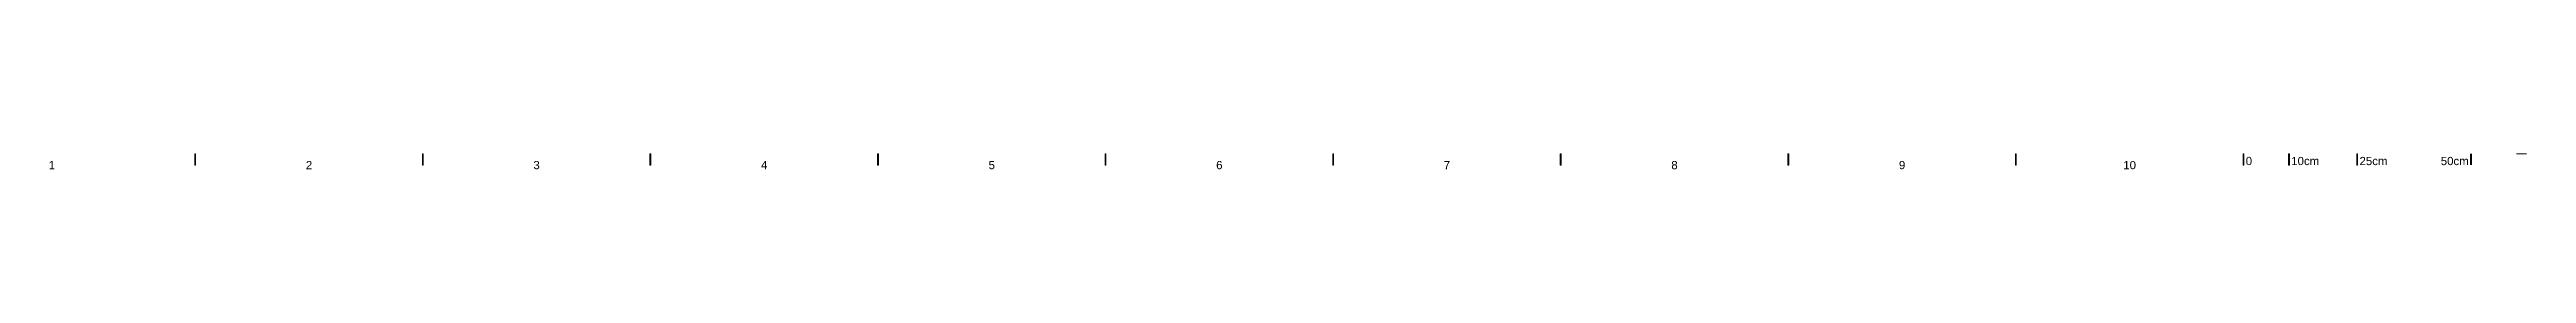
# Model space of a CAD drawing. Header units: centimetres. Extents: x -2268 to 4168, y -1681 to 1458.
# Drawn here: x 1869 to 2410, y -762 to -758 of the extents above; entities that cross this region are included whole.
import ezdxf

# ---------------------------------------------------------------- set-up
doc = ezdxf.new("R2010")
doc.units = ezdxf.units.CM
for name, color, linetype in [('PDF24_Geometry', 7, 'Continuous'), ('PDF24_Solid Fills', 7, 'Continuous'), ('PDF24_Text', 7, 'Continuous')]:
    doc.layers.add(name, color=color, linetype=linetype)
doc.styles.add('PDF Arial', font='Arial.ttf')

msp = doc.modelspace()

# ---------------------------------------------------------------- texts
at = {"layer": 'PDF24_Text', "attachment_point": 7, "style": 'PDF Arial'}
for s, insert, char_height in [('1', (1868.3103, -761.7907), 1.7912), ('2', (1924.5392, -761.7907), 1.7912), ('3', (1974.2897, -761.8225), 1.7912), ('4', (2024.0502, -761.7907), 1.7912), ('5', (2073.8006, -761.8213), 1.7912), ('6', (2123.5511, -761.8213), 1.7912), ('7', (2173.3116, -761.7907), 1.7912), ('8', (2223.0621, -761.8213), 1.7912), ('9', (2272.8176, -761.8213), 1.7912), ('10', (2321.8724, -761.8213), 1.79119), ('0', (2348.6398, -760.9309), 1.7912), ('10cm', (2358.5914, -760.9309), 1.79119), ('25cm', (2373.5152, -760.9309), 1.79119), ('50cm', (2391.2813, -760.9309), 1.79119)]:
    msp.add_mtext(s, dxfattribs=dict(at, insert=insert, char_height=char_height))

# ---------------------------------------------------------------- linework, layer by layer
at = {"layer": 'PDF24_Geometry', "lineweight": 0}
for points in [[(1900.4397, -758.4149), (1900.2607, -758.4149), (1900.4397, -760.9003)], [(1900.2607, -758.4149), (1900.4397, -760.9003), (1900.2607, -760.9003)], [(1950.2011, -758.4149), (1950.0221, -758.4149), (1950.2011, -760.9003)], [(1950.0221, -758.4149), (1950.2011, -760.9003), (1950.0221, -760.9003)], [(1999.952, -758.4149), (1999.7729, -758.4149), (1999.952, -760.9003)], [(1999.7729, -758.4149), (1999.952, -760.9003), (1999.7729, -760.9003)], [(2049.7028, -758.4149), (2049.5238, -758.4149), (2049.7028, -760.9003)], [(2049.5238, -758.4149), (2049.7028, -760.9003), (2049.5238, -760.9003)], [(2099.4642, -758.4149), (2099.2852, -758.4149), (2099.4642, -760.9003)], [(2099.2852, -758.4149), (2099.4642, -760.9003), (2099.2852, -760.9003)], [(2149.2151, -758.4149), (2149.0361, -758.4149), (2149.2151, -760.9003)], [(2149.0361, -758.4149), (2149.2151, -760.9003), (2149.0361, -760.9003)], [(2198.966, -758.4149), (2198.7869, -758.4149), (2198.966, -760.9003)], [(2198.7869, -758.4149), (2198.966, -760.9003), (2198.7869, -760.9003)], [(2248.7273, -758.4149), (2248.5483, -758.4149), (2248.7273, -760.9003)], [(2248.5483, -758.4149), (2248.7273, -760.9003), (2248.5483, -760.9003)], [(2298.4782, -758.4149), (2298.2992, -758.4149), (2298.4782, -760.9003)], [(2298.2992, -758.4149), (2298.4782, -760.9003), (2298.2992, -760.9003)], [(2348.2291, -758.4149), (2348.05, -758.4149), (2348.2291, -760.9003)], [(2348.05, -758.4149), (2348.2291, -760.9003), (2348.05, -760.9003)], [(2348.05, -760.9003), (2348.2291, -760.9003), (2348.05, -758.4149)], [(2348.2291, -760.9003), (2348.05, -758.4149), (2348.2291, -758.4149)], [(2358.1814, -758.4149), (2358.0023, -758.4149), (2358.1814, -760.9003)], [(2358.0023, -758.4149), (2358.1814, -760.9003), (2358.0023, -760.9003)], [(2373.1045, -758.4149), (2372.9255, -758.4149), (2373.1045, -760.9003)], [(2372.9255, -758.4149), (2373.1045, -760.9003), (2372.9255, -760.9003)]]:
    msp.add_lwpolyline(points, close=True, dxfattribs=at)
at = {"layer": 'PDF24_Geometry', "lineweight": 9}
msp.add_lwpolyline([(2407.8479, -758.4149), (2410.0174, -758.4149)], dxfattribs=at)
at = {"layer": 'PDF24_Solid Fills', "transparency": 33554559}
for points in [[(1900.2608, -758.415), (1900.4395, -760.9001), (1900.4395, -758.415)], [(1900.2608, -760.9001), (1900.4395, -760.9001), (1900.2608, -758.415)], [(1950.0222, -758.415), (1950.2009, -760.9001), (1950.2009, -758.415)], [(1950.0222, -760.9001), (1950.2009, -760.9001), (1950.0222, -758.415)], [(1999.7728, -758.415), (1999.9519, -760.9001), (1999.9519, -758.415)], [(1999.7728, -760.9001), (1999.9519, -760.9001), (1999.7728, -758.415)], [(2049.5238, -758.415), (2049.7028, -760.9001), (2049.7028, -758.415)], [(2049.5238, -760.9001), (2049.7028, -760.9001), (2049.5238, -758.415)], [(2099.2852, -758.415), (2099.4642, -760.9001), (2099.4642, -758.415)], [(2099.2852, -760.9001), (2099.4642, -760.9001), (2099.2852, -758.415)], [(2149.0362, -758.415), (2149.2148, -760.9001), (2149.2148, -758.415)], [(2149.0362, -760.9001), (2149.2148, -760.9001), (2149.0362, -758.415)], [(2198.7868, -758.415), (2198.9658, -760.9001), (2198.9658, -758.415)], [(2198.7868, -760.9001), (2198.9658, -760.9001), (2198.7868, -758.415)], [(2248.5482, -758.415), (2248.7272, -760.9001), (2248.7272, -758.415)], [(2248.5482, -760.9001), (2248.7272, -760.9001), (2248.5482, -758.415)], [(2298.2992, -758.415), (2298.4782, -760.9001), (2298.4782, -758.415)], [(2298.2992, -760.9001), (2298.4782, -760.9001), (2298.2992, -758.415)], [(2348.0501, -758.415), (2348.2288, -760.9001), (2348.2288, -758.415)], [(2348.0501, -760.9001), (2348.2288, -760.9001), (2348.0501, -758.415)], [(2348.0501, -758.415), (2348.2288, -760.9001), (2348.2288, -758.415)], [(2348.0501, -760.9001), (2348.2288, -760.9001), (2348.0501, -758.415)], [(2358.0024, -758.415), (2358.1811, -760.9001), (2358.1811, -758.415)], [(2358.0024, -760.9001), (2358.1811, -760.9001), (2358.0024, -758.415)], [(2372.9255, -758.415), (2373.1045, -760.9001), (2373.1045, -758.415)], [(2372.9255, -760.9001), (2373.1045, -760.9001), (2372.9255, -758.415)], [(2398.1379, -758.4149), (2397.6535, -758.4149), (2398.1379, -760.9003)], [(2397.6535, -758.4149), (2398.1379, -760.9003), (2397.6535, -760.9003)]]:
    msp.add_solid(points, dxfattribs=at)

msp.set_redraw_order([(e.dxf.handle, doc.entitydb.next_handle()) for e in msp.query("TEXT MTEXT ATTDEF DIMENSION ARC_DIMENSION")])  # texts and dimensions are drawn at this point

doc.saveas('drawing.dxf')
